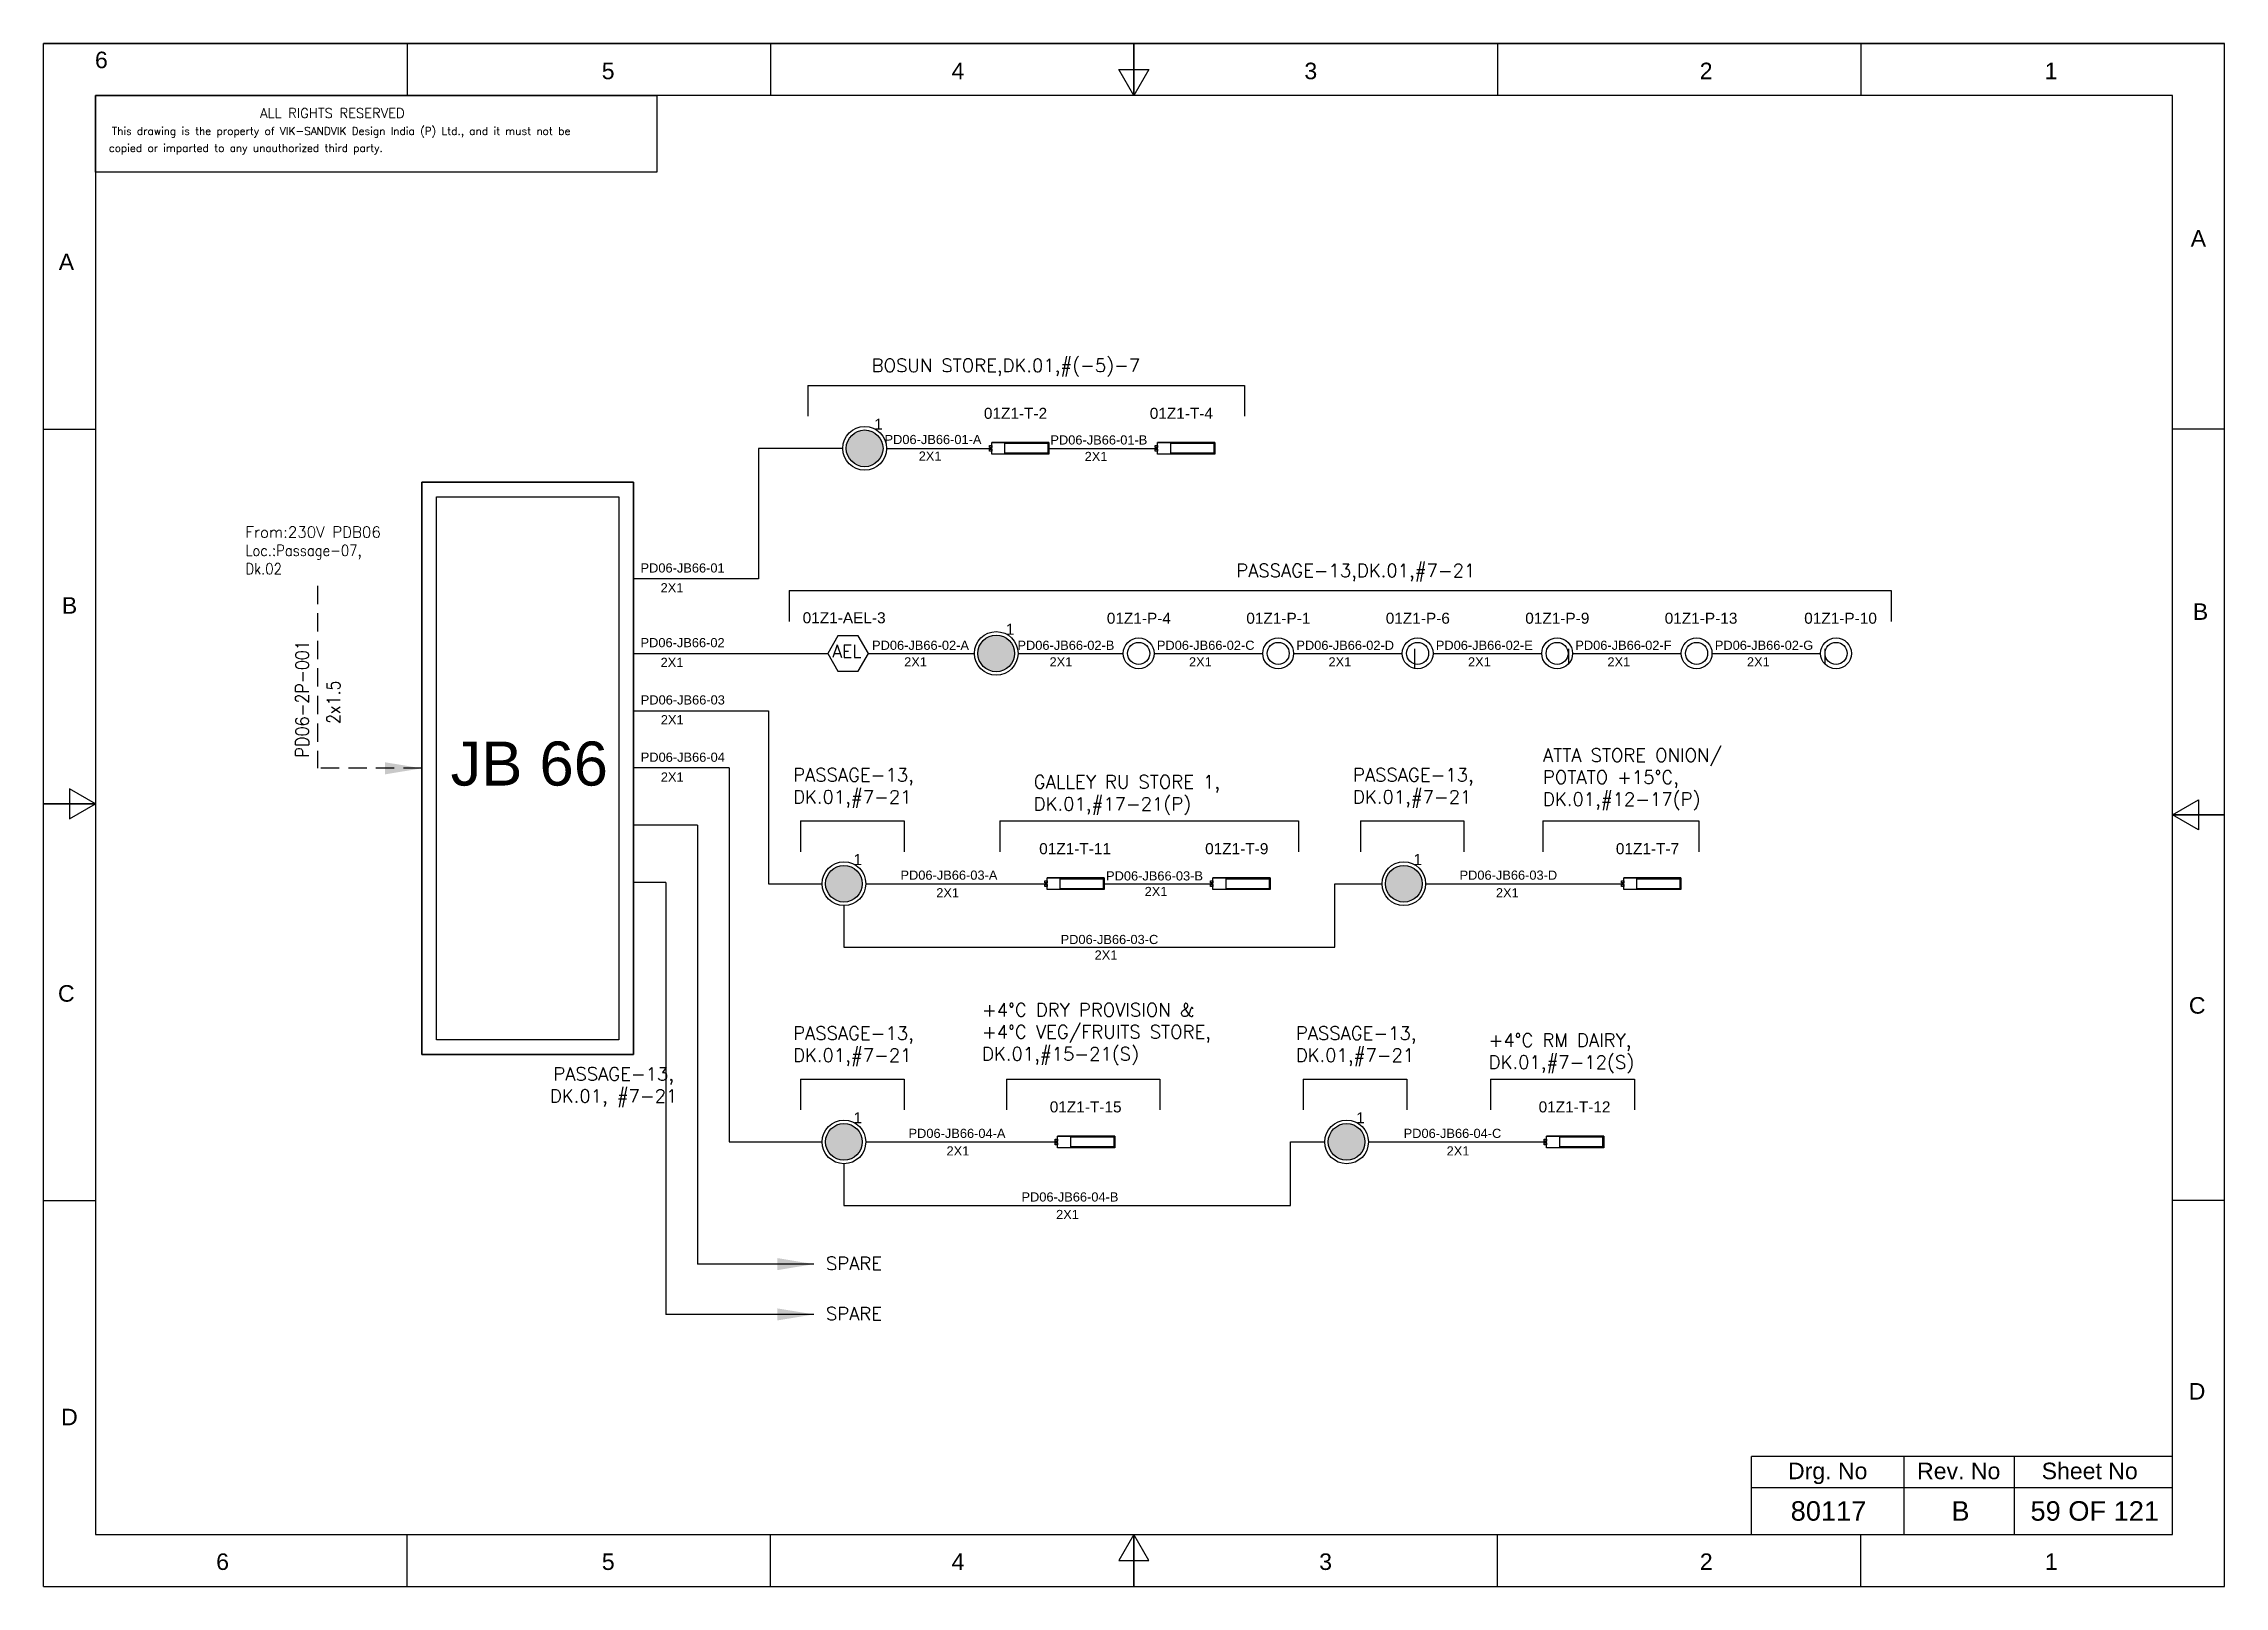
# Model space of a CAD drawing. Header units: inches. Extents: x -3311 to 1429, y -713 to 2436.
# Drawn here: x -3309.1 to -3012.1, y 408.3 to 618.4 of the extents above; entities that cross this region are included whole.
import ezdxf
from ezdxf.enums import TextEntityAlignment as Align

# ---------------------------------------------------------------- set-up
doc = ezdxf.new("R2010")
doc.units = ezdxf.units.IN
doc.linetypes.add('HIDDEN', pattern=[0.375, 0.25, -0.125])
doc.linetypes.add('SOLID', pattern=[0])
for name, color, linetype, lineweight in [('ELEC_TXT-025', 1, 'Continuous', 25), ('HEL-025', 1, 'Continuous', 25), ('HEL-035', 2, 'Continuous', 35)]:
    doc.layers.add(name, color=color, linetype=linetype, lineweight=lineweight)
doc.layers.add('LINE', color=3, linetype='SOLID')
doc.styles.add('_NORMAL', font='arial.ttf')
doc.styles.add('ROMANS', font='simplex.shx', dxfattribs={"width": 0.88})
doc.styles.get("Standard").update_dxf_attribs({"font": 'arial.ttf'})
doc.dimstyles.get("Standard").update_dxf_attribs({"dimtxt": 0.18, "dimasz": 0.18, "dimexe": 0.18, "dimexo": 0.0625, "dimgap": 0.09, "dimtad": 0, "dimtih": 1, "dimtoh": 1, "dimdec": 4, "dimzin": 0, "dimdsep": 46, "dimtxsty": 'Standard', "dimcen": 0.09, "dimadec": 0, "dimazin": 0, "dimtfac": 1, "dimtdec": 4, "dimtofl": 0, "dimtmove": 0, "dimatfit": 3, "dimfxl": 1, "dimtolj": 1, "dimtzin": 0, "dimarcsym": 0})
pattern_1 = [(0, (0, 0), (0, 6.985), [5.08, -1.905]), (90, (0, 0), (-6.985, 4e-16), [5.08, -1.905])]

msp = doc.modelspace()

# ---------------------------------------------------------------- texts
at = {"color": 7}
for s, p in [('PD06-JB66-01-A', (-3194.53, 563.83)), ('PD06-JB66-01-B', (-3171.94, 563.77, -0.03)), ('2X1', (-3189.88, 561.57)), ('2X1', (-3167.28, 561.52, -0.03)), ('PD06-JB66-01', (-3227.76, 546.34)), ('2X1', (-3225.03, 543.64)), ('PD06-JB66-02', (-3227.76, 536.17)), ('2X1', (-3225.03, 533.48)), ('PD06-JB66-02-A', (-3196.23, 535.81)), ('2X1', (-3191.86, 533.55)), ('PD06-JB66-02-B', (-3176.43, 535.81)), ('2X1', (-3172.06, 533.55)), ('PD06-JB66-02-C', (-3157.44, 535.81, -0.05)), ('2X1', (-3153.07, 533.55, -0.03)), ('PD06-JB66-02-D', (-3138.44, 535.81, -0.08)), ('2X1', (-3134.07, 533.55, -0.08)), ('PD06-JB66-02-E', (-3119.45, 535.81, -0.08)), ('2X1', (-3115.07, 533.55, -0.08)), ('PD06-JB66-02-F', (-3100.45, 535.81, -0.11)), ('2X1', (-3096.08, 533.55, -0.11)), ('PD06-JB66-02-G', (-3081.45, 535.81, -0.16)), ('2X1', (-3077.08, 533.55, -0.14)), ('PD06-JB66-03', (-3227.73, 528.37)), ('2X1', (-3225, 525.67)), ('PD06-JB66-04', (-3227.73, 520.57)), ('2X1', (-3225, 517.87)), ('PD06-JB66-03-A', (-3192.36, 504.51, 0.04)), ('PD06-JB66-03-B', (-3164.36, 504.41, 0.04)), ('PD06-JB66-03-D', (-3116.22, 504.51, 0.02)), ('2X1', (-3187.49, 502.11, -0.02)), ('2X1', (-3159.11, 502.28, -0.02)), ('2X1', (-3111.27, 502.11, -0.03)), ('PD06-JB66-03-C', (-3170.55, 495.75, 0.04)), ('2X1', (-3165.92, 493.63, -0.02)), ('PD06-JB66-04-A', (-3191.26, 469.35, 0.04)), ('PD06-JB66-04-C', (-3123.83, 469.35, 0.08)), ('2X1', (-3186.09, 466.96, -0.02)), ('2X1', (-3117.98, 466.96, 0.02)), ('PD06-JB66-04-B', (-3175.88, 460.69, 0.04)), ('2X1', (-3171.17, 458.3, -0.02))]:
    msp.add_text(s, height=1.25, dxfattribs=at).set_placement(p)
at = {"color": 7, "lineweight": 30}
msp.add_text('JB 66 ', height=6, dxfattribs=at).set_placement((-3241.75, 520.33), align=Align.MIDDLE_CENTER)
at = {"color": 7}
for s, height, p in [('Drg. No', 2.246, (-3066.08, 424.01)), ('Rev. No', 2.246, (-3048.24, 424.01)), ('Sheet No', 2.246, (-3030.4, 424.01)), ('80117', 2.653, (-3065.97, 418.56)), ('B', 2.65, (-3048, 418.56)), ('59 OF 121', 2.653, (-3029.71, 418.56))]:
    msp.add_text(s, height=height, dxfattribs=at).set_placement(p, align=Align.MIDDLE_CENTER)
at = {"color": 7, "char_height": 1.8, "attachment_point": 1, "style": '_NORMAL'}
for s, insert, width in [('{\\Fromans|c0;\\C2;BOSUN STORE,DK.01,#(-5)-7}', (-3196.28, 575.45, 0.22), 74.1776), ('{\\Fromans|c0;\\C2;PASSAGE-13,DK.01,#7-21}', (-3146.63, 547.52, 0.22), 40.2117), ('{\\Fromans|c0;\\C2;ATTA STORE ONION/\\PPOTATO +15%%DC,\\PDK.01,#12-17(P)}', (-3104.86, 522.38, 0.18), 74.1776), ('{\\Fromans|c0;\\C2;PASSAGE-13,\\PDK.01,#7-21}', (-3206.98, 519.68, 0.2), 40.2117), ('{\\Fromans|c0;\\C2;GALLEY RU STORE 1,\\PDK.01,#17-21(P)}', (-3174.22, 518.73, 0.2), 74.1776), ('{\\Fromans|c0;\\C2;PASSAGE-13,\\PDK.01,#7-21}', (-3130.73, 519.68, 0.18), 40.2117), ('{\\Fromans|c0;\\C2;+4%%DC DRY PROVISION & \\P+4%%DC VEG/FRUITS STORE,\\PDK.01,#15-21(S)}', (-3181.25, 487.69, 0.2), 37.9729), ('{\\Fromans|c0;\\C2;PASSAGE-13,\\PDK.01,#7-21}', (-3206.98, 484.52, 0.2), 40.2117), ('{\\Fromans|c0;\\C2;PASSAGE-13,\\PDK.01,#7-21}', (-3138.52, 484.52, 0.24), 40.2117), ('{\\Fromans|c0;\\C2;+4%%DC RM DAIRY,\\PDK.01,#7-12(S)}', (-3112.26, 483.57, 0.24), 74.1776), ('{\\Fromans|c0;\\C2;SPARE}', (-3202.52, 453.17), 8.1658), ('{\\Fromans|c0;\\C2;SPARE}', (-3202.52, 446.32), 8.1658)]:
    msp.add_mtext(s, dxfattribs=dict(at, insert=insert, width=width))
at = {"color": 7, "insert": (-3281.58, 552.6), "char_height": 1.5, "width": 36.8884, "attachment_point": 1}
msp.add_mtext('{\\Fromans|c0;\\C2;From:230V PDB06 \\P\\Fsimplex|c0;\\W0.88;Loc.:Passage-07,      \\PDk.02}', dxfattribs=at)
at = {"color": 7, "insert": (-3274.75, 521.17), "char_height": 1.8, "width": 17.1296, "attachment_point": 1, "rotation": 90, "style": '_NORMAL'}
msp.add_mtext('{\\Fromans|c0;\\W0.88;PD06-2P-001}', dxfattribs=at)
at = {"color": 7, "insert": (-3270.47, 525.73), "char_height": 1.8, "attachment_point": 1, "rotation": 90, "style": '_NORMAL'}
msp.add_mtext('{\\Fsimplex|c0;\\W0.88;2x1.5}', dxfattribs=at)
at = {"color": 7, "insert": (-3240.26, 478.96), "char_height": 1.8, "attachment_point": 1, "style": '_NORMAL'}
msp.add_mtext('\\pxqc;{\\Fromans|c0;\\C2;PASSAGE-13, \\PDK.01, #7-21}', dxfattribs=at)

# ---------------------------------------------------------------- blocks, each defined once
blk = doc.blocks.new('fr')
at = {"color": 7, "linetype": 'Continuous'}
for p, q in [((33763.99, 4500.4), (33466.99, 4500.4)), ((33466.99, 4500.4), (33763.99, 4500.4)), ((33466.99, 4290.33), (33466.99, 4500.4)), ((33516.49, 4500.4), (33516.49, 4493.33)), ((33565.99, 4500.4), (33565.99, 4493.33)), ((33615.49, 4500.4), (33615.49, 4493.33)), ((33615.49, 4493.33), (33615.49, 4500.4)), ((33615.49, 4500.4), (33615.49, 4493.33)), ((33664.99, 4500.4), (33664.99, 4493.33)), ((33714.49, 4500.4), (33714.49, 4493.33)), ((33763.99, 4290.33), (33763.99, 4500.4)), ((33763.99, 4290.33), (33763.99, 4500.4)), ((33615.49, 4493.33), (33613.45, 4496.87)), ((33613.45, 4496.87), (33617.53, 4496.87)), ((33617.53, 4496.87), (33615.49, 4493.33)), ((33756.92, 4493.33), (33474.06, 4493.33)), ((33474.06, 4493.33), (33474.06, 4297.41)), ((33756.92, 4297.41), (33756.92, 4493.33)), ((33466.99, 4447.89), (33474.06, 4447.89)), ((33763.99, 4447.89), (33756.92, 4447.89)), ((33474.06, 4396.87), (33470.53, 4398.91)), ((33470.53, 4398.91), (33470.53, 4394.83)), ((33466.99, 4396.87), (33474.06, 4396.87)), ((33474.06, 4396.87), (33466.99, 4396.87)), ((33466.99, 4396.87), (33474.06, 4396.87)), ((33470.53, 4394.83), (33474.06, 4396.87)), ((33756.92, 4395.37), (33760.45, 4397.41)), ((33760.45, 4397.41), (33760.45, 4393.33)), ((33763.99, 4395.37), (33756.92, 4395.37)), ((33760.45, 4393.33), (33756.92, 4395.37)), ((33756.92, 4395.37), (33763.99, 4395.37)), ((33763.99, 4395.37), (33756.92, 4395.37)), ((33466.99, 4342.85), (33474.06, 4342.85)), ((33763.99, 4342.85), (33756.92, 4342.85)), ((33474.06, 4297.41), (33756.92, 4297.41)), ((33516.49, 4290.33), (33516.49, 4297.41)), ((33565.99, 4290.33), (33565.99, 4297.41)), ((33615.49, 4297.41), (33613.45, 4293.87)), ((33615.49, 4290.33), (33615.49, 4297.41)), ((33617.53, 4293.87), (33615.49, 4297.41)), ((33615.49, 4297.41), (33615.49, 4290.33)), ((33615.49, 4290.33), (33615.49, 4297.41)), ((33664.99, 4290.33), (33664.99, 4297.41)), ((33714.49, 4290.33), (33714.49, 4297.41)), ((33613.45, 4293.87), (33617.53, 4293.87)), ((33466.99, 4290.33), (33763.99, 4290.33)), ((33466.99, 4290.33), (33763.99, 4290.33))]:
    blk.add_line(p, q, dxfattribs=at)
at = {"color": 7, "style": '_NORMAL'}
for s, p in [('6', (33474.86, 4498.18)), ('5', (33543.88, 4496.68)), ('4', (33591.52, 4496.68)), ('3', (33639.57, 4496.68)), ('2', (33693.41, 4496.68)), ('1', (33740.39, 4496.68)), ('A', (33760.45, 4473.88)), ('A', (33470.1, 4470.68)), ('B', (33470.52, 4423.9)), ('B', (33760.74, 4423.06)), ('C', (33470.08, 4371.07)), ('C', (33760.29, 4369.44)), ('D', (33760.27, 4316.89)), ('D', (33470.51, 4313.39)), ('6', (33491.37, 4293.69)), ('5', (33543.89, 4293.69)), ('4', (33591.53, 4293.69)), ('3', (33641.59, 4293.69)), ('2', (33693.43, 4293.69)), ('1', (33740.41, 4293.69))]:
    blk.add_text(s, height=2.25, dxfattribs=at).set_placement(p, align=Align.MIDDLE_CENTER)
blk = doc.blocks.new('FIXED_KEY_SWITCH')
h = blk.add_hatch(color=1)
h.dxf.hatch_style = 1
edge = h.paths.add_edge_path()
edge.add_arc((848.13, 1737.46), 2.5, 0, 360)
at = {"color": 1}
blk.add_circle((848.13, 1737.46), 2.5, dxfattribs=at)
at = {"color": 7, "insert": (849.44, 1741.5), "char_height": 1.5, "attachment_point": 1, "style": '_NORMAL'}
blk.add_mtext_dynamic_manual_height_columns('1', width=1.5, gutter_width=7.5, heights=[0], dxfattribs=at)
blk = doc.blocks.new('SWT')
blk.add_blockref('FIXED_KEY_SWITCH', (0, 0))
blk.add_attdef('TAG_NO', (844.55, 1741.11), '', height=1.5)
blk = doc.blocks.new('2A')
at = {"color": 7, "lineweight": -3, "ltscale": 2.5}
blk.add_line((790.02, 1997.62, -0.03), (782.23, 1997.62, -0.03), dxfattribs=at)
at = {"color": 7, "lineweight": -3, "ltscale": 2.5, "elevation": -0.03}
for points in [[(781.91, 1997.21), (782.23, 1997.21), (782.23, 1996.94), (781.91, 1996.94)], [(781.91, 1996.7), (782.23, 1996.7), (782.23, 1996.44), (781.91, 1996.44)], [(782.23, 1997.62), (790.02, 1997.62), (790.02, 1996.02), (782.23, 1996.02)], [(784.03, 1997.5), (789.88, 1997.5), (789.88, 1996.14), (784.03, 1996.14)]]:
    blk.add_lwpolyline(points, close=True, dxfattribs=at)
blk = doc.blocks.new('LED TUBE LIGHT 30W')
blk.add_blockref('2A', (179.91, -357.89))
blk.add_attdef('TAG_NO.', (962.52, 1642.97), '', height=1.5)
blk = doc.blocks.new('1')
h = blk.add_hatch()
h.set_pattern_fill('ANGLE', color=6)
h.set_pattern_definition(pattern_1)
h.paths.add_polyline_path([(303.23, 2044.43, 1), (306.22, 2044.43, 1)], flags=0)
h.paths.add_polyline_path([(302.63, 2044.43, 1), (306.83, 2044.43, 1)])
h.paths.add_polyline_path([(306.22, 2044.43, -1), (303.23, 2044.43, -1)], flags=16)
h = blk.add_hatch()
h.set_pattern_fill('ANGLE', color=6)
h.set_pattern_definition(pattern_1)
h.paths.add_polyline_path([(303.23, 2044.43, 1), (306.22, 2044.43, 1)])
at = {"color": 6}
for radius in [2.1, 1.5]:
    blk.add_circle((304.73, 2044.43), radius, dxfattribs=at)
blk = doc.blocks.new('LED PENDENT LIGHT 15W')
blk.add_blockref('1', (0, 0))
blk.add_attdef('TAG_NO', (301.63, 2048.1), '', height=1.5)
blk = doc.blocks.new('AEL')
at = {"color": 4}
blk.add_lwpolyline([(989.98, -190.09), (992.75, -190.09), (994.14, -187.69), (992.75, -185.28), (989.98, -185.28), (988.59, -187.69)], close=True, dxfattribs=at)
at = {"color": 4, "style": 'ROMANS'}
blk.add_text('AEL', height=1.725, dxfattribs=at).set_placement((989.2, -188.27))
blk = doc.blocks.new('AEL_L')
blk.add_blockref('AEL', (0, 0))
blk.add_attdef('TAG_NO', (986.55, -183.59), '', height=1.5)
blk = doc.blocks.new('A$C4BAD7D21')
at = {"layer": 'HEL-025'}
blk.add_lwpolyline([(-34000, 0), (-34000, 2086), (-18714, 2086), (-18714, 0)], close=True, dxfattribs=at)
at = {"layer": 'HEL-025', "style": 'ROMANS'}
for s, p in [('This drawing is the property of VIK-SANDVIK Design India (P) Ltd., and it must not be', (-33558, 1016)), (' copied or imparted to any unauthorized third party.', (-33785, 550))]:
    blk.add_text(s, height=210, dxfattribs=at).set_placement(p)
at = {"layer": 'HEL-035', "style": 'ROMANS'}
blk.add_text('     ALL RIGHTS RESERVED', height=262.5, dxfattribs=at).set_placement((-30497, 1476))

# ---------------------------------------------------------------- linework, layer by layer
for p, q in [((-3204.98, 571.8, -0.05), (-3145.52, 571.8, -0.05)), ((-3211.69, 563.25), (-3211.69, 545.5)), ((-3200.21, 563.25), (-3211.69, 563.25)), ((-3207.51, 543.88, -0.05), (-3057.43, 543.88, -0.05)), ((-3210.32, 527.53), (-3210.32, 503.97)), ((-3215.68, 519.73), (-3228.74, 519.73)), ((-3215.68, 519.73), (-3215.68, 468.81)), ((-3220, 511.92), (-3228.74, 511.92)), ((-3220, 511.92), (-3220, 452.17)), ((-3205.96, 512.52, -0.07), (-3191.86, 512.52, -0.07)), ((-3178.83, 512.52, -0.07), (-3138.15, 512.52, -0.07)), ((-3129.71, 512.52, -0.09), (-3115.62, 512.52, -0.09)), ((-3104.86, 512.52, -0.09), (-3083.61, 512.52, -0.09)), ((-3224.33, 504.12), (-3228.74, 504.12)), ((-3224.33, 504.12), (-3224.33, 445.32)), ((-3133.2, 495.32, -0.02), (-3133.2, 503.97, -0.02)), ((-3200.06, 501, -0.02), (-3200.06, 495.32, -0.02)), ((-3200.06, 495.32, -0.02), (-3133.2, 495.32, -0.02)), ((-3205.96, 477.36, -0.07), (-3191.86, 477.36, -0.07)), ((-3177.91, 477.36, -0.07), (-3157.05, 477.36, -0.07)), ((-3137.5, 477.36, -0.03), (-3123.4, 477.36, -0.03)), ((-3111.99, 477.36, -0.03), (-3092.4, 477.36, -0.03)), ((-3139.23, 460.16, -0.02), (-3139.23, 468.81, 0.03)), ((-3200.06, 465.84, -0.02), (-3200.06, 460.16, -0.02)), ((-3200.06, 460.16, -0.02), (-3139.23, 460.16, -0.02))]:
    msp.add_line(p, q)
at = {"color": 7, "linetype": 'Continuous'}
for p, q in [((-3019.13, 425.96), (-3076.45, 425.96)), ((-3076.45, 415.36), (-3076.45, 425.96)), ((-3055.68, 415.36), (-3055.68, 425.96)), ((-3040.66, 415.36), (-3040.66, 425.96)), ((-3076.45, 421.77), (-3019.13, 421.77))]:
    msp.add_line(p, q, dxfattribs=at)
at = {"linetype": 'HIDDEN', "ltscale": 10}
msp.add_lwpolyline([(-3271.76, 544.55), (-3271.76, 519.68)], dxfattribs=at)
at = {"layer": 'LINE', "color": 0}
for p, q in [((-3204.98, 571.8, -0.05), (-3204.98, 567.61, -0.05)), ((-3145.52, 571.8, -0.05), (-3145.52, 567.61, -0.05)), ((-3194.26, 563.25), (-3179.94, 563.25)), ((-3172.14, 563.25), (-3157.35, 563.25)), ((-3257.55, 558.63), (-3257.55, 480.73)), ((-3228.74, 558.63), (-3257.55, 558.63)), ((-3228.74, 480.73), (-3228.74, 558.63)), ((-3211.69, 545.5), (-3228.74, 545.5)), ((-3207.51, 543.88, -0.05), (-3207.51, 539.69, -0.05)), ((-3057.43, 543.88, -0.05), (-3057.43, 539.69, -0.05)), ((-3228.74, 535.33), (-3202.27, 535.33)), ((-3196.72, 535.33), (-3182.29, 535.33)), ((-3176.34, 535.33), (-3162.02, 535.33)), ((-3157.82, 535.33, -0.03), (-3143.03, 535.33, -0.03)), ((-3138.83, 535.33, -0.05), (-3124.03, 535.33, -0.05)), ((-3119.83, 535.33, -0.08), (-3105.03, 535.33, -0.08)), ((-3100.83, 535.33, -0.11), (-3086.04, 535.33, -0.11)), ((-3081.84, 535.33, -0.14), (-3067.04, 535.33, -0.14)), ((-3228.74, 527.53), (-3210.32, 527.53)), ((-3205.96, 512.52, -0.07), (-3205.96, 508.33, -0.07)), ((-3191.86, 512.52, -0.07), (-3191.86, 508.33, -0.07)), ((-3178.83, 512.52, -0.07), (-3178.83, 508.33, -0.07)), ((-3138.15, 512.52, -0.07), (-3138.15, 508.33, -0.07)), ((-3129.71, 512.52, -0.09), (-3129.71, 508.33, -0.09)), ((-3115.62, 512.52, -0.09), (-3115.62, 508.33, -0.09)), ((-3104.86, 512.52, -0.09), (-3104.86, 508.33, -0.09)), ((-3083.61, 512.52, -0.09), (-3083.61, 508.33, -0.09)), ((-3210.32, 503.97), (-3203.03, 503.97, -0.01)), ((-3197.09, 503.97, -0.02), (-3172.41, 503.97, -0.02)), ((-3164.61, 503.97, -0.02), (-3149.81, 503.97, -0.02)), ((-3133.2, 503.97, -0.02), (-3126.79, 503.97, -0.03)), ((-3120.84, 503.97, -0.03), (-3093.87, 503.97, -0.03)), ((-3257.55, 480.73), (-3228.74, 480.73)), ((-3205.96, 477.36, -0.07), (-3205.96, 473.17, -0.07)), ((-3191.86, 477.36, -0.07), (-3191.86, 473.17, -0.07)), ((-3177.91, 477.36, -0.07), (-3177.91, 473.17, -0.07)), ((-3157.05, 477.36, -0.07), (-3157.05, 473.17, -0.07)), ((-3137.5, 477.36, -0.03), (-3137.5, 473.17, -0.03)), ((-3123.4, 477.36, -0.03), (-3123.4, 473.17, -0.03)), ((-3111.99, 477.36, -0.03), (-3111.99, 473.17, -0.03)), ((-3092.4, 477.36, -0.03), (-3092.4, 473.17, -0.03)), ((-3215.68, 468.81, 0.01), (-3203.03, 468.81, -0.01)), ((-3197.09, 468.81, -0.02), (-3170.97, 468.81, -0.02)), ((-3139.23, 468.81, 0.03), (-3134.57, 468.81, 0.02)), ((-3128.62, 468.81, 0.02), (-3104.39, 468.81, 0.02))]:
    msp.add_line(p, q, dxfattribs=at)
for points in [[(-3257.55, 558.63), (-3228.74, 558.63), (-3228.74, 480.73), (-3257.55, 480.73)], [(-3255.55, 556.63), (-3230.74, 556.63), (-3230.74, 482.73), (-3255.55, 482.73)]]:
    msp.add_lwpolyline(points, close=True, dxfattribs=at)
for centre in [(-3197.24, 563.25), (-3179.32, 535.33), (-3200.06, 503.97, -0.02), (-3123.81, 503.97, -0.03), (-3200.06, 468.81, -0.02), (-3131.6, 468.81, 0.02)]:
    msp.add_circle(centre, 2.97, dxfattribs=at)

# ---------------------------------------------------------------- block references
for name, p in [('fr', (-36776.05, -3882.04)), ('SWT', (-4045.37, -1174.21)), ('SWT', (-4027.45, -1202.13)), ('SWT', (-4048.19, -1233.49, -0.02)), ('SWT', (-3971.94, -1233.49, -0.03)), ('SWT', (-4048.19, -1268.65, -0.02)), ('SWT', (-3979.73, -1268.65, 0.02))]:
    msp.add_blockref(name, p)
ref = msp.add_blockref('LED TUBE LIGHT 30W', (-4142.07, -1075.67, 0.03))
ref.add_attrib('TAG_NO.', '01Z1-T-2', (-3181, 567.27, 0.03), dxfattribs={"height": 1.5})
ref = msp.add_blockref('LED TUBE LIGHT 30W', (-4119.48, -1075.67, 0.03))
ref.add_attrib('TAG_NO.', '01Z1-T-4', (-3158.41, 567.27, 0.03), dxfattribs={"height": 1.5})
ref = msp.add_blockref('AEL_L', (-4190.86, 723.02))
ref.add_attrib('TAG_NO', '01Z1-AEL-3', (-3205.68, 539.43), dxfattribs={"color": 4, "height": 1.5})
ref = msp.add_blockref('LED PENDENT LIGHT 15W', (-3464.65, -1509.1, -0.03))
ref.add_attrib('TAG_NO', '01Z1-P-4', (-3164.26, 539.37, -0.03), dxfattribs={"height": 1.5})
ref = msp.add_blockref('LED PENDENT LIGHT 15W', (-3445.65, -1509.1, -0.05))
ref.add_attrib('TAG_NO', '01Z1-P-1', (-3145.26, 539.37, -0.05), dxfattribs={"height": 1.5})
ref = msp.add_blockref('LED PENDENT LIGHT 15W', (-3426.66, -1509.1, -0.08))
ref.add_attrib('TAG_NO', '01Z1-P-6', (-3126.27, 539.37, -0.08), dxfattribs={"height": 1.5})
ref = msp.add_blockref('LED PENDENT LIGHT 15W', (-3407.66, -1509.1, -0.11))
ref.add_attrib('TAG_NO', '01Z1-P-9', (-3107.27, 539.37, -0.11), dxfattribs={"height": 1.5})
ref = msp.add_blockref('LED PENDENT LIGHT 15W', (-3388.67, -1509.1, -0.14))
ref.add_attrib('TAG_NO', '01Z1-P-13', (-3088.28, 539.37, -0.14), dxfattribs={"height": 1.5})
ref = msp.add_blockref('LED PENDENT LIGHT 15W', (-3369.67, -1509.1, -0.16))
ref.add_attrib('TAG_NO', '01Z1-P-10', (-3069.28, 539.37, -0.16), dxfattribs={"height": 1.5})
ref = msp.add_blockref('LED TUBE LIGHT 30W', (-4134.54, -1134.96, 0.01))
ref.add_attrib('TAG_NO.', '01Z1-T-11', (-3173.47, 507.99, 0.01), dxfattribs={"height": 1.5})
ref = msp.add_blockref('LED TUBE LIGHT 30W', (-4111.94, -1134.96, 0.01))
ref.add_attrib('TAG_NO.', '01Z1-T-9', (-3150.87, 507.99, 0.01), dxfattribs={"height": 1.5})
ref = msp.add_blockref('LED TUBE LIGHT 30W', (-4056, -1134.96, -0.01))
ref.add_attrib('TAG_NO.', '01Z1-T-7', (-3094.93, 507.99, -0.01), dxfattribs={"height": 1.5})
ref = msp.add_blockref('LED TUBE LIGHT 30W', (-4133.1, -1170.12, 0.01))
ref.add_attrib('TAG_NO.', '01Z1-T-15', (-3172.03, 472.83, 0.01), dxfattribs={"height": 1.5})
ref = msp.add_blockref('LED TUBE LIGHT 30W', (-4066.52, -1170.12, 0.05))
ref.add_attrib('TAG_NO.', '01Z1-T-12', (-3105.45, 472.83, 0.05), dxfattribs={"height": 1.5})
at = {"layer": 'ELEC_TXT-025', "color": 0, "xscale": 0.005, "yscale": 0.005, "zscale": 0.005}
msp.add_blockref('A$C4BAD7D21', (-3131.98, 600.86), dxfattribs=at)

msp.set_redraw_order([(e.dxf.handle, doc.entitydb.next_handle()) for e in msp.query("TEXT MTEXT ATTDEF DIMENSION ARC_DIMENSION")])  # texts and dimensions are drawn at this point

# ---------------------------------------------------------------- leaders
at = {"linetype": 'HIDDEN', "ltscale": 10}
msp.add_leader([(-3257.55, 519.68), (-3271.76, 519.68)], dimstyle='Standard', override={"dimasz": 5, "dimarcsym": 1}, dxfattribs=at)
for points in [[(-3204.14, 452.17), (-3220, 452.17)], [(-3204.14, 445.32), (-3224.33, 445.32)]]:
    msp.add_leader(points, dimstyle='Standard', override={"dimasz": 5, "dimarcsym": 1})

doc.saveas('drawing.dxf')
